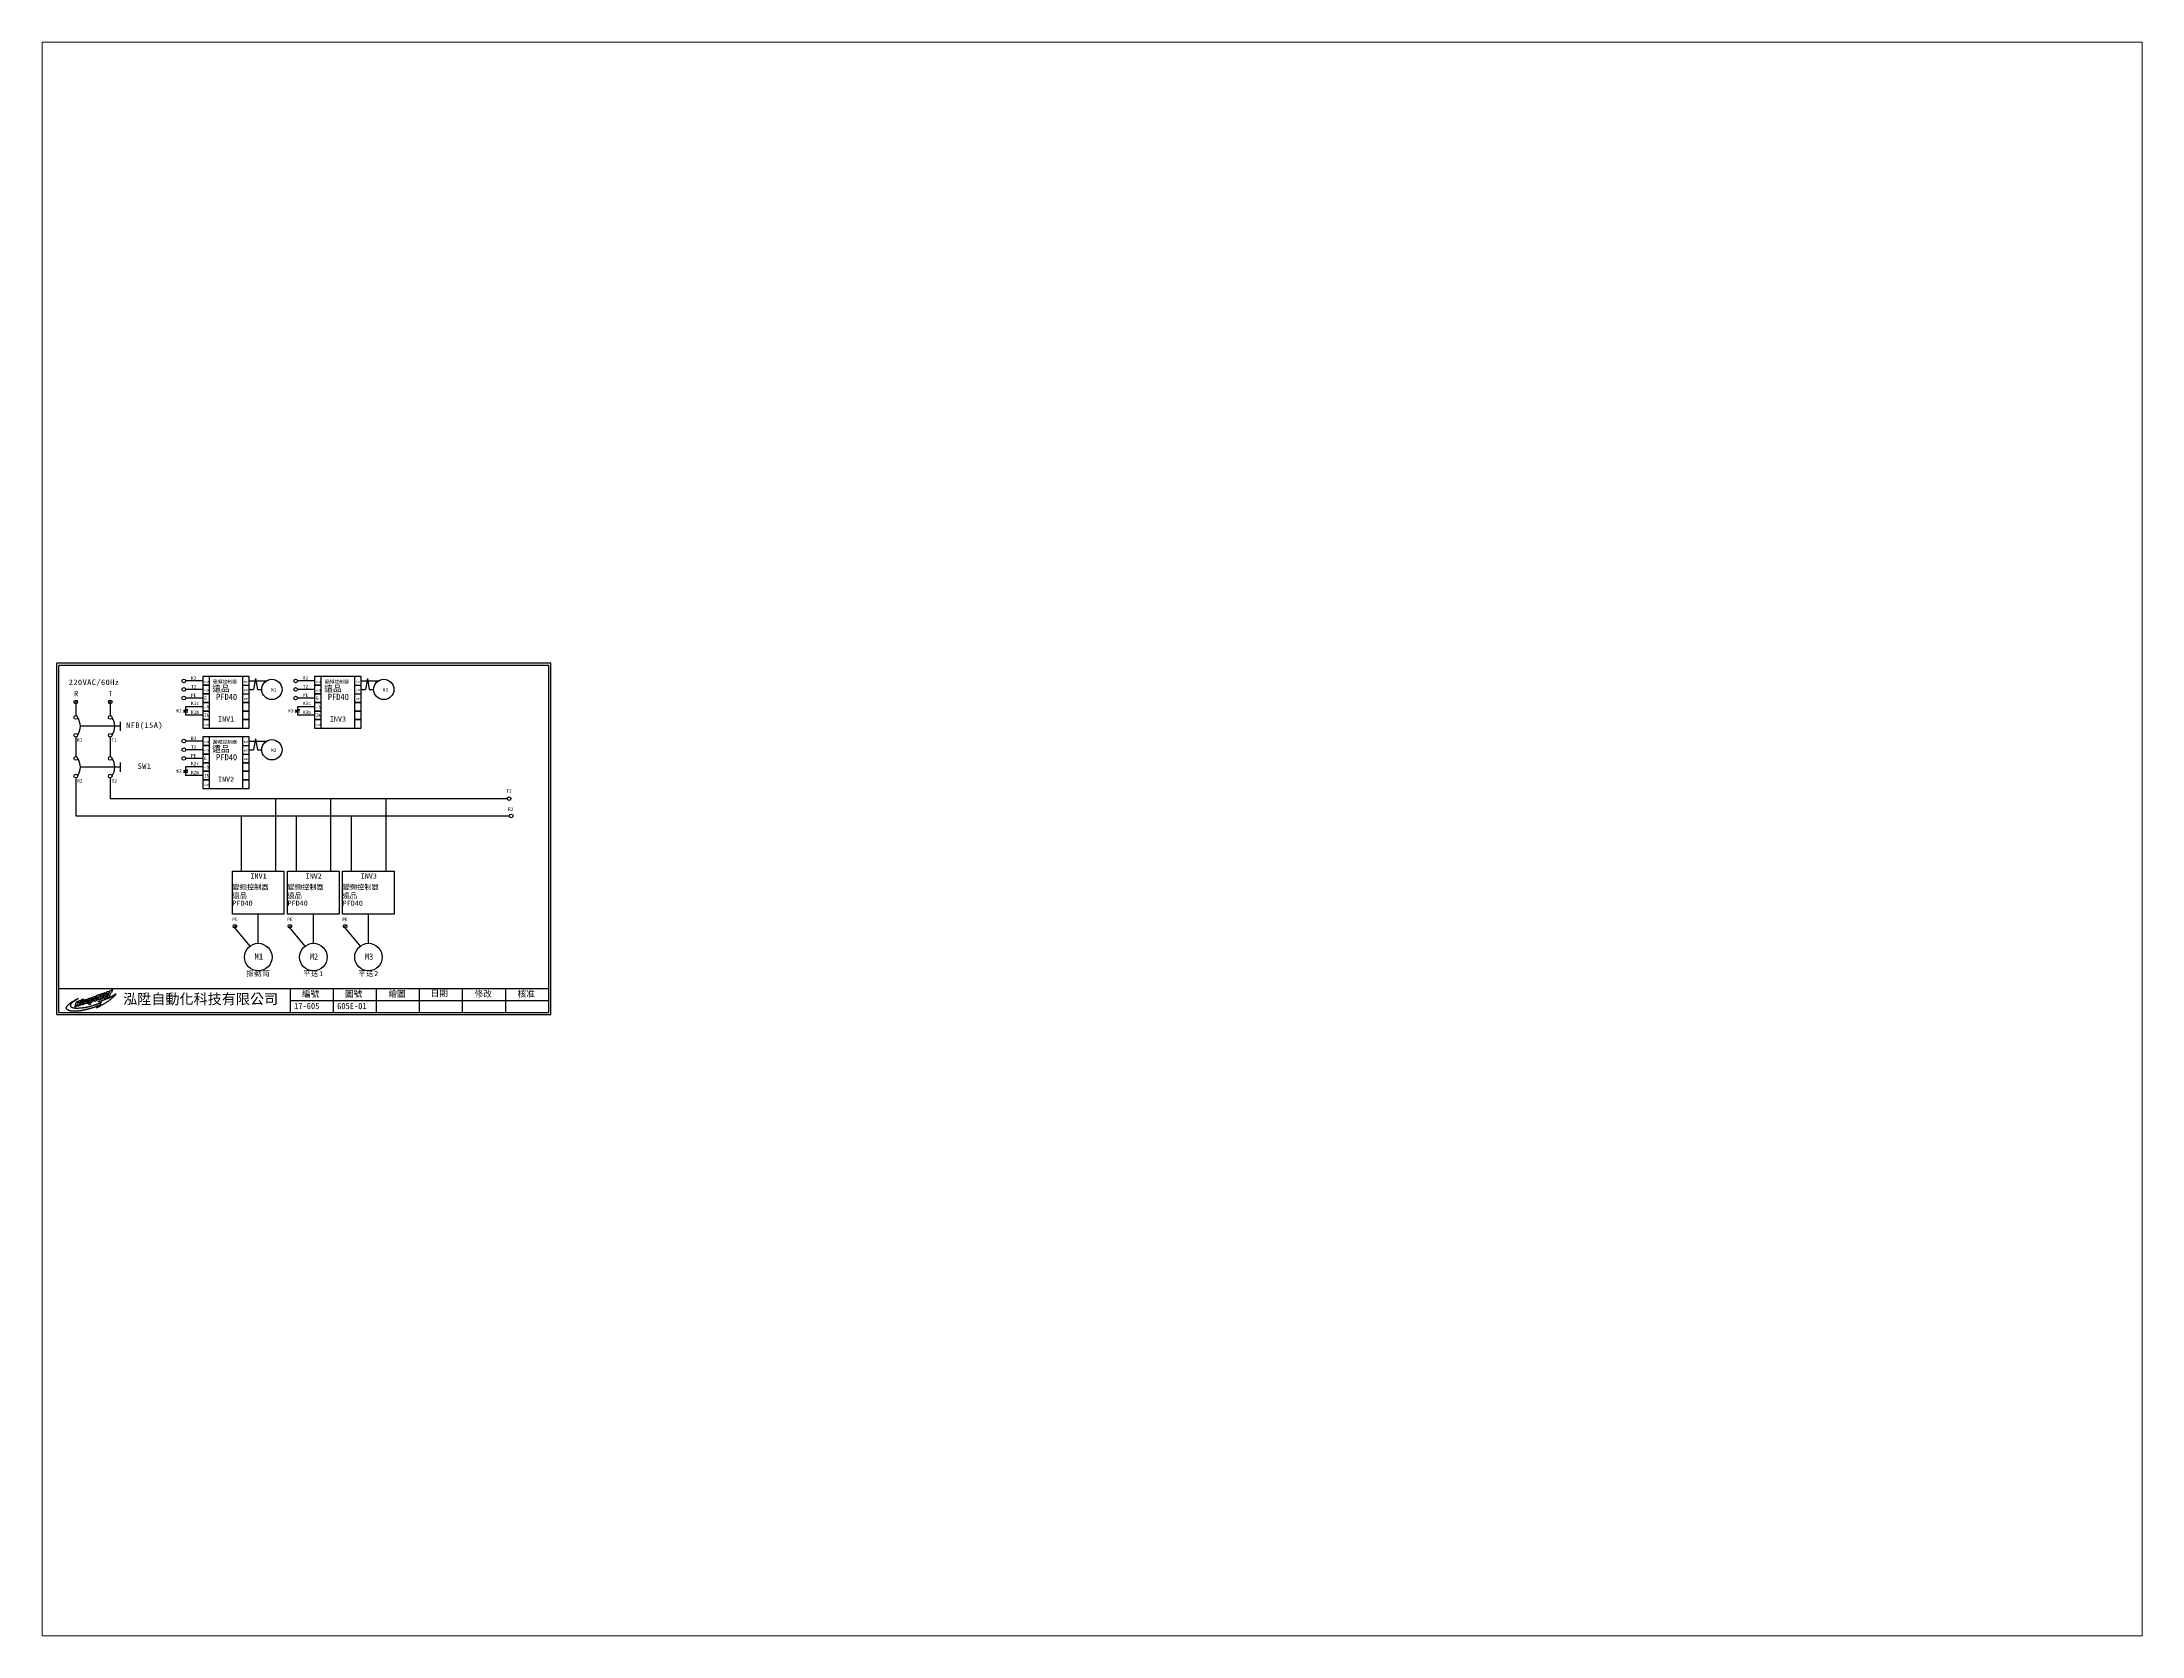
# Paper-space layout '配置1' of a CAD drawing. Extents: x 26 to 231, y 20 to 176.
# The model-space entities are those that its viewports show. They can reach past a viewport. Long polylines and large blocks are cut down to what shows.
import ezdxf

# ---------------------------------------------------------------- set-up
doc = ezdxf.new("R2010")
doc.units = 0
doc.linetypes.add('HIDDEN9', pattern=[3.5, 2, -1.5])
doc.layers.get('0').update_dxf_attribs({"linetype": 'CONTINUOUS'})
for name, color, linetype in [('圖框層', 7, 'CONTINUOUS'), ('標尺寸層', 3, 'CONTINUOUS'), ('輪廓線層', 7, 'CONTINUOUS')]:
    doc.layers.add(name, color=color, linetype=linetype)
doc.styles.add('STSL', font='kaiu.ttf')
doc.styles.add('標楷體', font='kaiu.ttf')

msp = doc.modelspace()

# ---------------------------------------------------------------- linework, layer by layer
at = {"color": 7}
for p, q in [((121.9, 199.3), (94.8, 199.3)), ((94.8, 199.3), (94.8, 194.3)), ((98.7, 194.3), (98.7, 199.3)), ((118, 199.3), (118, 194.3)), ((121.9, 194.3), (121.9, 199.3)), ((186.9, 199.3), (159.7, 199.3)), ((159.7, 199.3), (159.7, 194.3)), ((163.7, 194.3), (163.7, 199.3)), ((182.9, 199.3), (182.9, 194.3)), ((186.9, 194.3), (186.9, 199.3)), ((94.8, 194.3), (98.7, 194.3)), ((94.8, 194.3), (94.8, 189.3)), ((94.8, 189.3), (98.7, 189.3)), ((94.8, 189.3), (94.8, 184.3)), ((94.8, 184.3), (98.7, 184.3)), ((94.8, 184.3), (94.8, 179.3)), ((98.7, 189.3), (98.7, 194.3)), ((98.7, 184.3), (98.7, 189.3)), ((98.7, 179.3), (98.7, 184.3)), ((118, 194.3), (121.9, 194.3)), ((118, 194.3), (118, 189.3)), ((118, 189.3), (121.9, 189.3)), ((118, 189.3), (118, 184.3)), ((118, 184.3), (121.9, 184.3)), ((118, 184.3), (121.9, 184.3)), ((118, 184.3), (118, 179.3)), ((121.9, 189.3), (121.9, 194.3)), ((121.9, 184.3), (121.9, 189.3)), ((121.9, 179.3), (121.9, 184.3)), ((159.7, 194.3), (163.7, 194.3)), ((159.7, 194.3), (159.7, 189.3)), ((159.7, 189.3), (163.7, 189.3)), ((159.7, 189.3), (159.7, 184.3)), ((159.7, 184.3), (163.7, 184.3)), ((159.7, 184.3), (159.7, 179.3)), ((163.7, 189.3), (163.7, 194.3)), ((163.7, 184.3), (163.7, 189.3)), ((163.7, 179.3), (163.7, 184.3)), ((182.9, 194.3), (186.9, 194.3)), ((182.9, 194.3), (182.9, 189.3)), ((182.9, 189.3), (186.9, 189.3)), ((182.9, 189.3), (182.9, 184.3)), ((182.9, 184.3), (186.9, 184.3)), ((182.9, 184.3), (186.9, 184.3)), ((182.9, 184.3), (182.9, 179.3)), ((186.9, 189.3), (186.9, 194.3)), ((186.9, 184.3), (186.9, 189.3)), ((186.9, 179.3), (186.9, 184.3)), ((94.8, 179.3), (98.7, 179.3)), ((94.8, 179.3), (94.8, 174.3)), ((94.8, 174.3), (98.7, 174.3)), ((94.8, 174.3), (98.7, 174.3)), ((94.8, 174.3), (94.8, 169.3)), ((98.7, 174.3), (98.7, 179.3)), ((98.7, 169.3), (98.7, 174.3)), ((118, 179.3), (121.9, 179.3)), ((118, 179.3), (118, 174.3)), ((118, 174.3), (121.9, 174.3)), ((118, 174.3), (121.9, 174.3)), ((118, 174.3), (118, 169.3)), ((121.9, 174.3), (121.9, 179.3)), ((121.9, 169.3), (121.9, 174.3)), ((159.7, 179.3), (163.7, 179.3)), ((159.7, 179.3), (159.7, 174.3)), ((159.7, 174.3), (163.7, 174.3)), ((159.7, 174.3), (163.7, 174.3)), ((159.7, 174.3), (159.7, 169.3)), ((163.7, 174.3), (163.7, 179.3)), ((163.7, 169.3), (163.7, 174.3)), ((182.9, 179.3), (186.9, 179.3)), ((182.9, 179.3), (182.9, 174.3)), ((182.9, 174.3), (186.9, 174.3)), ((182.9, 174.3), (186.9, 174.3)), ((182.9, 174.3), (182.9, 169.3)), ((186.9, 174.3), (186.9, 179.3)), ((186.9, 169.3), (186.9, 174.3)), ((94.8, 169.3), (98.7, 169.3)), ((121.9, 164.3), (94.8, 164.3)), ((94.8, 164.3), (94.8, 159.3)), ((94.8, 159.3), (98.7, 159.3)), ((94.8, 159.3), (94.8, 154.3)), ((98.7, 159.3), (98.7, 164.3)), ((98.7, 154.3), (98.7, 159.3)), ((118, 169.3), (121.9, 169.3)), ((118, 164.3), (118, 159.3)), ((118, 159.3), (121.9, 159.3)), ((118, 159.3), (118, 154.3)), ((121.9, 159.3), (121.9, 164.3)), ((121.9, 154.3), (121.9, 159.3)), ((159.7, 169.3), (163.7, 169.3)), ((182.9, 169.3), (186.9, 169.3)), ((94.8, 154.3), (98.7, 154.3)), ((94.8, 154.3), (94.8, 149.3)), ((94.8, 149.3), (98.7, 149.3)), ((94.8, 149.3), (94.8, 144.3)), ((98.7, 149.3), (98.7, 154.3)), ((98.7, 144.3), (98.7, 149.3)), ((118, 154.3), (121.9, 154.3)), ((118, 154.3), (118, 149.3)), ((118, 149.3), (121.9, 149.3)), ((118, 149.3), (121.9, 149.3)), ((118, 149.3), (118, 144.3)), ((121.9, 149.3), (121.9, 154.3)), ((121.9, 144.3), (121.9, 149.3)), ((94.8, 144.3), (98.7, 144.3)), ((94.8, 144.3), (94.8, 139.3)), ((94.8, 139.3), (98.7, 139.3)), ((94.8, 139.3), (98.7, 139.3)), ((94.8, 139.3), (94.8, 134.3)), ((94.8, 134.3), (98.7, 134.3)), ((98.7, 139.3), (98.7, 144.3)), ((98.7, 134.3), (98.7, 139.3)), ((118, 144.3), (121.9, 144.3)), ((118, 144.3), (118, 139.3)), ((118, 139.3), (121.9, 139.3)), ((118, 139.3), (121.9, 139.3)), ((118, 139.3), (118, 134.3)), ((118, 134.3), (121.9, 134.3)), ((121.9, 139.3), (121.9, 144.3)), ((121.9, 134.3), (121.9, 139.3)), ((117.1, 118.3), (117.1, 86.3)), ((149.1, 118.3), (149.1, 86.3)), ((181.1, 118.3), (181.1, 86.3)), ((114.3, 55.1), (112.8, 53.5)), ((146.3, 55.1), (144.8, 53.5)), ((178.3, 55.1), (176.8, 53.5))]:
    msp.add_line(p, q, dxfattribs=at)
for p, q in [((21.9, 185.3), (20.3, 183.8)), ((41.9, 185.3), (40.3, 183.8))]:
    msp.add_line(p, q)
at = {"color": 7, "linetype": 'HIDDEN9'}
for p, q in [((46.8, 170.4), (23.8, 170.4)), ((46.8, 146.7), (23.8, 146.7))]:
    msp.add_line(p, q, dxfattribs=at)
at = {"color": 7}
for centre, radius in [((83.8, 196.8), 1.07), ((148.8, 196.8), 1.07), ((83.8, 191.8), 1.07), ((83.8, 186.8), 1.07), ((148.8, 191.8), 1.07), ((148.8, 186.8), 1.07), ((83.8, 161.8), 1.07), ((83.8, 156.8), 1.07), ((83.8, 151.8), 1.07), ((113.5, 54.3), 1.07), ((145.5, 54.3), 1.07), ((177.5, 54.3), 1.07), ((127.1, 36.4), 8), ((159.1, 36.4), 8), ((191.1, 36.4), 8)]:
    msp.add_circle(centre, radius, dxfattribs=at)
for centre in [(21.1, 184.6), (41.1, 184.6), (21.1, 175.6), (41.1, 175.6), (21.1, 165.2), (41.1, 165.2), (21.1, 151.8), (41.1, 151.8), (21.1, 141.5), (41.1, 141.5), (272.8, 128.4), (274, 118.4)]:
    msp.add_circle(centre, 1.07)
for centre in [(14.7, 170.4), (34.7, 170.4), (14.7, 146.7), (34.7, 146.7)]:
    msp.add_arc(centre, 9.05, 325.1286, 34.8714, dxfattribs=at)
at = {"layer": '圖框層', "color": 7}
for p, q in [((297, 207), (10, 207)), ((10, 3), (10, 207)), ((295.8, 205.7), (11.2, 205.7)), ((11.2, 4.2), (11.2, 205.7)), ((295.8, 4.2), (295.8, 205.7)), ((297, 3), (297, 207)), ((11.2, 18.2), (295.8, 18.2)), ((145.8, 4.2), (145.8, 18.2)), ((170.8, 4.2), (170.8, 18.2)), ((195.8, 4.2), (195.8, 18.2)), ((220.8, 4.2), (220.8, 18.2)), ((245.8, 4.2), (245.8, 18.2)), ((270.8, 4.2), (270.8, 18.2)), ((10, 3), (297, 3)), ((11.2, 4.2), (295.8, 4.2)), ((145.8, 11.2), (295.8, 11.2))]:
    msp.add_line(p, q, dxfattribs=at)
at = {"layer": '標尺寸層', "color": 7}
for p, q in [((83.8, 195.8), (83.8, 195.7)), ((94.8, 196.8), (84.9, 196.8)), ((98.7, 199.3), (94.8, 199.3)), ((121.9, 196.8), (131.9, 196.8)), ((125.5, 198.1), (124.4, 191.8)), ((125.5, 198.1), (126.7, 191.8)), ((148.8, 195.8), (148.8, 195.7)), ((159.7, 196.8), (149.9, 196.8)), ((163.7, 199.3), (159.7, 199.3)), ((186.9, 196.8), (196.9, 196.8)), ((190.5, 198.1), (189.4, 191.8)), ((190.5, 198.1), (191.6, 191.8)), ((21.1, 183.5), (21.1, 176.7)), ((41.1, 183.5), (41.1, 176.7)), ((83.8, 190.8), (83.8, 190.7)), ((83.8, 185.8), (83.8, 185.7)), ((94.8, 191.8), (84.9, 191.8)), ((94.8, 186.8), (84.9, 186.8)), ((98.7, 194.3), (94.8, 194.3)), ((98.7, 189.3), (94.8, 189.3)), ((98.7, 189.3), (94.8, 189.3)), ((98.7, 184.3), (94.8, 184.3)), ((121.9, 184.3), (118, 184.3)), ((121.9, 191.8), (124.4, 191.8)), ((126.7, 191.8), (129.2, 191.8)), ((148.8, 190.8), (148.8, 190.7)), ((148.8, 185.8), (148.8, 185.7)), ((159.7, 191.8), (149.9, 191.8)), ((159.7, 186.8), (149.9, 186.8)), ((163.7, 194.3), (159.7, 194.3)), ((163.7, 189.3), (159.7, 189.3)), ((163.7, 189.3), (159.7, 189.3)), ((163.7, 184.3), (159.7, 184.3)), ((186.9, 184.3), (182.9, 184.3)), ((186.9, 191.8), (189.4, 191.8)), ((191.6, 191.8), (194.1, 191.8)), ((46.8, 173.1), (46.8, 167.7)), ((86.2, 180.1), (83.7, 178.4)), ((83.7, 179.8), (86.2, 179.8)), ((83.7, 178.8), (86.2, 178.8)), ((94.8, 181.8), (84.9, 181.8)), ((84.9, 181.8), (84.9, 179.8)), ((84.9, 178.8), (84.9, 176.8)), ((94.8, 176.8), (84.9, 176.8)), ((98.7, 179.3), (94.8, 179.3)), ((98.7, 174.3), (94.8, 174.3)), ((121.9, 179.3), (118, 179.3)), ((121.9, 174.3), (118, 174.3)), ((151.2, 180.1), (148.6, 178.4)), ((148.6, 179.8), (151.1, 179.8)), ((148.6, 178.8), (151.1, 178.8)), ((159.7, 181.8), (149.9, 181.8)), ((149.9, 181.8), (149.9, 179.8)), ((149.9, 178.8), (149.9, 176.8)), ((159.7, 176.8), (149.9, 176.8)), ((163.7, 179.3), (159.7, 179.3)), ((163.7, 174.3), (159.7, 174.3)), ((186.9, 179.3), (182.9, 179.3)), ((186.9, 174.3), (182.9, 174.3)), ((21.1, 164.2), (21.1, 164.1)), ((21.1, 164.1), (21.1, 152.9)), ((41.1, 164.2), (41.1, 164.1)), ((41.1, 164.1), (41.1, 152.9)), ((83.8, 160.8), (83.8, 160.7)), ((94.8, 161.8), (84.9, 161.8)), ((94.8, 169.3), (121.9, 169.3)), ((98.7, 164.3), (94.8, 164.3)), ((98.7, 159.3), (94.8, 159.3)), ((121.9, 161.8), (131.9, 161.8)), ((125.5, 163.1), (124.4, 156.8)), ((125.5, 163.1), (126.7, 156.8)), ((159.7, 169.3), (186.9, 169.3)), ((46.8, 149.4), (46.8, 143.9)), ((83.8, 155.8), (83.8, 155.7)), ((83.8, 150.8), (83.8, 150.7)), ((94.8, 156.8), (84.9, 156.8)), ((94.8, 151.8), (84.9, 151.8)), ((94.8, 146.8), (84.9, 146.8)), ((84.9, 146.8), (84.9, 144.8)), ((98.7, 154.3), (94.8, 154.3)), ((98.7, 154.3), (94.8, 154.3)), ((98.7, 149.3), (94.8, 149.3)), ((121.9, 149.3), (118, 149.3)), ((121.9, 156.8), (124.4, 156.8)), ((126.7, 156.8), (129.2, 156.8)), ((21.1, 140.4), (21.1, 140.4)), ((21.1, 140.4), (21.1, 118.4)), ((41.1, 140.4), (41.1, 140.4)), ((41.1, 140.4), (41.1, 128.4)), ((86.2, 145.1), (83.7, 143.4)), ((83.7, 144.8), (86.2, 144.8)), ((83.7, 143.8), (86.2, 143.8)), ((84.9, 143.8), (84.9, 141.8)), ((94.8, 141.8), (84.9, 141.8)), ((98.7, 144.3), (94.8, 144.3)), ((98.7, 139.3), (94.8, 139.3)), ((94.8, 134.3), (121.9, 134.3)), ((121.9, 144.3), (118, 144.3)), ((121.9, 139.3), (118, 139.3)), ((41.1, 128.4), (271.7, 128.4)), ((41.1, 128.4), (41.1, 128.4)), ((137.1, 128.3), (137.1, 86.3)), ((169.1, 128.3), (169.1, 86.3)), ((201.1, 128.3), (201.1, 86.3)), ((21.1, 118.4), (272.9, 118.4)), ((112.1, 61.3), (112.1, 86.3)), ((112.1, 86.3), (137, 86.3)), ((137, 86.3), (142, 86.3)), ((142, 86.3), (142, 61.3)), ((144.1, 61.3), (144.1, 86.3)), ((144.1, 86.3), (169, 86.3)), ((169, 86.3), (174, 86.3)), ((174, 86.3), (174, 61.3)), ((176.1, 61.3), (176.1, 86.3)), ((176.1, 86.3), (201, 86.3)), ((201, 86.3), (206, 86.3)), ((206, 86.3), (206, 61.3)), ((142, 61.3), (112.1, 61.3)), ((127.1, 44.4), (127.1, 61.3)), ((174, 61.3), (144.1, 61.3)), ((159.1, 44.4), (159.1, 61.3)), ((206, 61.3), (176.1, 61.3)), ((191.1, 44.4), (191.1, 61.3)), ((113.5, 53.2), (122.2, 42.8)), ((145.5, 53.2), (154.2, 42.8)), ((177.5, 53.2), (186.2, 42.8))]:
    msp.add_line(p, q, dxfattribs=at)
for centre in [(135, 191.8), (200, 191.8), (135, 156.8)]:
    msp.add_circle(centre, 5.89, dxfattribs=at)
at = {"layer": '輪廓線層', "color": 1}
msp.add_lwpolyline([(34.6, 8.4), (34.3, 8.3), (34, 8.2), (33.7, 8.1), (33.4, 7.9), (33.1, 7.8), (32.8, 7.7), (32.5, 7.5), (32.2, 7.4), (32, 7.3), (31.7, 7.2), (31.5, 7.2), (31.3, 7.1), (31.1, 7), (30.9, 6.9), (30.6, 6.9), (30.4, 6.8), (30.2, 6.7), (29.9, 6.6), (29.6, 6.6), (29.3, 6.5), (29, 6.4), (28.7, 6.3), (28.4, 6.2), (28.2, 6.2), (27.9, 6.1), (27.7, 6), (27.4, 6), (27.2, 5.9), (27, 5.9), (26.8, 5.8), (26.6, 5.8), (26.4, 5.7), (26.2, 5.7), (26, 5.6), (25.9, 5.6), (25.7, 5.6), (25.5, 5.5), (25.3, 5.5), (25.1, 5.5), (24.9, 5.4), (24.8, 5.4), (24.6, 5.4), (24.4, 5.3), (24.2, 5.3), (24, 5.3), (23.9, 5.3), (23.7, 5.2), (23.5, 5.2), (23.4, 5.2), (23.2, 5.2), (23, 5.2), (22.9, 5.2), (22.7, 5.1), (22.6, 5.1), (22.4, 5.1), (22.2, 5.1), (22.1, 5.1), (21.9, 5.1), (21.7, 5.1), (21.6, 5.1), (21.4, 5), (21.2, 5), (21, 5), (20.9, 5), (20.7, 5), (20.5, 5), (20.4, 5), (20.3, 5), (20.1, 5), (20, 5), (19.8, 5), (19.7, 5), (19.6, 5), (19.5, 5), (19.4, 5), (19.2, 5.1), (19.1, 5.1), (19, 5.1), (18.9, 5.1), (18.8, 5.1), (18.7, 5.1), (18.5, 5.1), (18.4, 5.1), (18.3, 5.2), (18.1, 5.2), (18, 5.2), (17.9, 5.2), (17.7, 5.2), (17.6, 5.3), (17.5, 5.3), (17.3, 5.3), (17.2, 5.4), (17.1, 5.4), (16.9, 5.5), (16.8, 5.5), (16.7, 5.6), (16.6, 5.6), (16.5, 5.7), (16.4, 5.7), (16.3, 5.7), (16.2, 5.8), (16.2, 5.8), (16.1, 5.9), (16, 5.9), (16, 6), (15.9, 6), (15.9, 6.1), (15.9, 6.1), (15.8, 6.1), (15.8, 6.2), (15.8, 6.2), (15.8, 6.2), (15.8, 6.3), (15.7, 6.3), (15.7, 6.3), (15.7, 6.4), (15.7, 6.4), (15.7, 6.4), (15.7, 6.5), (15.7, 6.5), (15.7, 6.5), (15.7, 6.6), (15.7, 6.6), (15.7, 6.6), (15.7, 6.7), (15.7, 6.7), (15.6, 6.7), (15.6, 6.8), (15.6, 6.8), (15.6, 6.9), (15.6, 6.9), (15.6, 6.9), (15.6, 7), (15.6, 7), (15.6, 7), (15.6, 7.1), (15.6, 7.1), (15.6, 7.2), (15.6, 7.2), (15.6, 7.2), (15.7, 7.3), (15.7, 7.3), (15.7, 7.4), (15.7, 7.4), (15.8, 7.5), (15.8, 7.5), (15.8, 7.6), (15.9, 7.7), (15.9, 7.8), (16, 7.8), (16, 7.9), (16.1, 8), (16.2, 8.1), (16.2, 8.2), (16.3, 8.3), (16.4, 8.4), (16.5, 8.5), (16.6, 8.6), (16.7, 8.7), (16.8, 8.8), (16.9, 8.9), (17, 9), (17.1, 9.1), (17.3, 9.2), (17.4, 9.3), (17.5, 9.4), (17.7, 9.5), (17.8, 9.6), (17.9, 9.7), (18.1, 9.8), (18.2, 9.9), (18.3, 10), (18.5, 10.1), (18.6, 10.2), (18.7, 10.3), (18.8, 10.4), (19, 10.4), (19.1, 10.5), (19.2, 10.6), (19.3, 10.7), (19.4, 10.7), (19.5, 10.8), (19.6, 10.8), (19.8, 10.9), (19.9, 11), (20, 11), (20.1, 11.1), (20.2, 11.1), (20.3, 11.2), (20.4, 11.3), (20.6, 11.4), (20.8, 11.5), (20.9, 11.6), (21.1, 11.7), (21.3, 11.8), (21.6, 11.9), (21.8, 12), (21.9, 12.1), (22.1, 12.2), (22.3, 12.2), (22.4, 12.3), (22.5, 12.3), (22.6, 12.4), (22.6, 12.4), (22.7, 12.4), (22.7, 12.4), (22.7, 12.4), (22.6, 12.3), (22.6, 12.3), (22.6, 12.3), (22.5, 12.2), (22.4, 12.2), (22.4, 12.2), (22.3, 12.1), (22.2, 12.1), (22.1, 12), (22, 11.9), (21.9, 11.9), (21.7, 11.8), (21.6, 11.8), (21.5, 11.7), (21.4, 11.6), (21.3, 11.5), (21.1, 11.5), (21, 11.4), (20.9, 11.3), (20.7, 11.2), (20.6, 11.2), (20.5, 11.1), (20.3, 11), (20.2, 10.9), (20.1, 10.8), (20, 10.7), (19.9, 10.7), (19.7, 10.6), (19.6, 10.5), (19.5, 10.4), (19.4, 10.3), (19.3, 10.3), (19.2, 10.2), (19.1, 10.1), (19, 10), (18.9, 9.9), (18.8, 9.8), (18.7, 9.7), (18.6, 9.6), (18.6, 9.6), (18.5, 9.5), (18.4, 9.4), (18.4, 9.3), (18.3, 9.3), (18.2, 9.2), (18.2, 9.1), (18.2, 9.1), (18.1, 9), (18.1, 8.9), (18.1, 8.9), (18, 8.8), (18, 8.8), (18, 8.7), (18, 8.6), (18, 8.6), (18, 8.5), (18, 8.5), (17.9, 8.4), (17.9, 8.4), (17.9, 8.3), (17.9, 8.3), (17.9, 8.2), (18, 8.2), (18, 8.2), (18, 8.1), (18, 8.1), (18, 8), (18, 8), (18, 8), (18, 7.9), (18.1, 7.9), (18.1, 7.9), (18.1, 7.8), (18.1, 7.8), (18.2, 7.8), (18.2, 7.7), (18.2, 7.7), (18.2, 7.7), (18.3, 7.6), (18.3, 7.6), (18.4, 7.6), (18.4, 7.5), (18.4, 7.5), (18.5, 7.5), (18.5, 7.5), (18.6, 7.4), (18.7, 7.4), (18.7, 7.4), (18.8, 7.3), (18.8, 7.3), (18.9, 7.3), (19, 7.2), (19, 7.2), (19.1, 7.2), (19.2, 7.2), (19.3, 7.1), (19.3, 7.1), (19.4, 7.1), (19.5, 7.1), (19.6, 7), (19.6, 7), (19.7, 7), (19.8, 7), (19.9, 7), (20, 7), (20.1, 6.9), (20.2, 6.9), (20.3, 6.9), (20.4, 6.9), (20.5, 6.9), (20.6, 6.9), (20.8, 6.9), (20.9, 6.8), (21, 6.8), (21.2, 6.8), (21.3, 6.8), (21.5, 6.8), (21.6, 6.8), (21.8, 6.8), (21.9, 6.8), (22.1, 6.8), (22.3, 6.8), (22.5, 6.8), (22.7, 6.8), (22.8, 6.8), (23, 6.9), (23.2, 6.9), (23.4, 6.9), (23.6, 6.9), (23.8, 6.9), (24, 6.9), (24.1, 6.9), (24.3, 7), (24.5, 7), (24.7, 7), (24.8, 7), (25, 7), (25.1, 7.1), (25.3, 7.1), (25.5, 7.1), (25.7, 7.1), (25.9, 7.2), (26, 7.2), (26.3, 7.2), (26.5, 7.2), (26.7, 7.3), (27, 7.3), (27.2, 7.4), (27.5, 7.4), (27.8, 7.5), (28.1, 7.5), (28.3, 7.6), (28.6, 7.7), (28.9, 7.7), (29.2, 7.8), (29.5, 7.9), (29.7, 8), (30, 8), (30.3, 8.1), (30.5, 8.2), (30.7, 8.2), (31, 8.3), (31.2, 8.4), (31.4, 8.4), (31.6, 8.5), (31.8, 8.5), (31.9, 8.6), (32.1, 8.6), (32.2, 8.7), (32.4, 8.7), (32.5, 8.8), (32.6, 8.8), (32.7, 8.8), (32.8, 8.9), (32.9, 8.9), (33, 9), (33.1, 9), (33.3, 9.1), (33.4, 9.1), (33.6, 9.2), (33.8, 9.2), (33.9, 9.3), (34.1, 9.4), (34.3, 9.4), (34.4, 9.5), (34.6, 9.6), (34.7, 9.6), (34.8, 9.6), (35, 9.7), (35.1, 9.7), (35.2, 9.8), (35.3, 9.8), (35.4, 9.9), (35.5, 9.9), (35.6, 9.9), (35.7, 10), (35.8, 10), (35.9, 10.1), (36, 10.1), (36, 10.1), (36, 10.2), (36.1, 10.2), (36.1, 10.2), (36, 10.2), (36, 10.2), (35.9, 10.2), (35.9, 10.3), (35.8, 10.3), (35.7, 10.3), (35.6, 10.3), (35.6, 10.3), (35.5, 10.3), (35.4, 10.3), (35.3, 10.3), (35.2, 10.3), (35.1, 10.3), (35, 10.4), (35, 10.4), (34.9, 10.4), (34.8, 10.4), (34.7, 10.4), (34.6, 10.4), (34.5, 10.4), (34.4, 10.4), (34.3, 10.4), (34.3, 10.4), (34.2, 10.5), (34.2, 10.5), (34.1, 10.5), (34.1, 10.5), (34.1, 10.5), (34, 10.5), (34, 10.5), (34.1, 10.5), (34.1, 10.6), (34.1, 10.6), (34.2, 10.6), (34.2, 10.6), (34.3, 10.6), (34.4, 10.7), (34.5, 10.7), (34.6, 10.7), (34.8, 10.8), (34.9, 10.8), (35.1, 10.8), (35.2, 10.9), (35.4, 10.9), (35.5, 11), (35.7, 11), (35.9, 11.1), (36.1, 11.1), (36.3, 11.2), (36.4, 11.2), (36.6, 11.3), (36.8, 11.4), (37, 11.4), (37.2, 11.5), (37.4, 11.5), (37.6, 11.6), (37.7, 11.7), (37.9, 11.7), (38.1, 11.8), (38.3, 11.9), (38.6, 12), (38.8, 12), (39, 12.1), (39.3, 12.3), (39.5, 12.4), (39.8, 12.5), (40.1, 12.6), (40.3, 12.7), (40.6, 12.8), (40.8, 12.9), (41, 13.1), (41.2, 13.2), (41.4, 13.3), (41.6, 13.4), (41.8, 13.5), (42, 13.6), (42.2, 13.7), (42.3, 13.8), (42.5, 13.9), (42.7, 14), (42.8, 14.1), (43, 14.2), (43.1, 14.3), (43.3, 14.4), (43.4, 14.5), (43.6, 14.6), (43.7, 14.7), (43.9, 14.8), (44, 14.9), (44.1, 15), (44.2, 15), (44.2, 15.1), (44.3, 15.1), (44.4, 15.1), (44.4, 15.1), (44.4, 15.1), (44.4, 15.1), (44.3, 15), (44.3, 14.9), (44.3, 14.9), (44.2, 14.8), (44.2, 14.7), (44.1, 14.6), (44.1, 14.6), (44, 14.5), (44, 14.4), (43.9, 14.4), (43.9, 14.3), (43.8, 14.2), (43.8, 14.2), (43.7, 14.1), (43.6, 14), (43.6, 13.9), (43.5, 13.9), (43.4, 13.8), (43.3, 13.7), (43.2, 13.6), (43.1, 13.5), (43, 13.4), (42.9, 13.3), (42.8, 13.2), (42.7, 13), (42.5, 12.9), (42.4, 12.8), (42.2, 12.7), (42.1, 12.5), (41.9, 12.4), (41.8, 12.2), (41.6, 12.1), (41.4, 12), (41.2, 11.8), (41.1, 11.7), (40.9, 11.5), (40.6, 11.3), (40.4, 11.2), (40.2, 11), (39.9, 10.9), (39.7, 10.7), (39.4, 10.5), (39.2, 10.3), (38.9, 10.2), (38.7, 10), (38.4, 9.8), (38.1, 9.7), (37.9, 9.5), (37.6, 9.3), (37.4, 9.2), (37.1, 9), (36.8, 8.9), (36.6, 8.7), (36.3, 8.6), (36, 8.4), (35.8, 8.3), (35.5, 8.1), (35.3, 8), (35, 7.8), (34.8, 7.7), (34.6, 7.6), (34.4, 7.5), (34.3, 7.4), (34.1, 7.3), (34, 7.3), (33.8, 7.2), (33.7, 7.1), (33.6, 7.1), (33.5, 7), (33.4, 7), (33.4, 7), (33.3, 6.9), (33.2, 6.9), (33.2, 6.9), (33.2, 6.9), (33.1, 6.9), (33.2, 6.9), (33.2, 6.9), (33.2, 7), (33.3, 7), (33.4, 7.1), (33.4, 7.2), (33.6, 7.2), (33.7, 7.3), (33.8, 7.4), (33.9, 7.5), (34.1, 7.7), (34.3, 7.8), (34.4, 7.9), (34.6, 8), (34.7, 8.1), (34.9, 8.3), (35.1, 8.4), (35.2, 8.5), (35.3, 8.6), (35.4, 8.7), (35.5, 8.7), (35.6, 8.8), (35.7, 8.9), (35.7, 8.9), (35.7, 8.9), (35.7, 8.9), (35.6, 8.9), (35.5, 8.8), (35.4, 8.8), (35.2, 8.7), (35, 8.6), (34.8, 8.5)], close=True, dxfattribs=at)
at = {"layer": '輪廓線層', "color": 116}
for points in [[(27.8, 10.4), (27.8, 10.3), (27.8, 10.3), (27.8, 10.3), (27.8, 10.3), (27.8, 10.3), (27.8, 10.3), (27.8, 10.3), (27.8, 10.2), (27.8, 10.2), (27.8, 10.2), (27.8, 10.2), (27.8, 10.2), (27.9, 10.2), (27.9, 10.2), (27.9, 10.2), (27.9, 10.2), (27.9, 10.2), (27.9, 10.2), (28, 10.2), (28, 10.2), (28, 10.2), (28, 10.2), (28, 10.2), (28.1, 10.2), (28.1, 10.3), (28.1, 10.3), (28.1, 10.3), (28.2, 10.3), (28.2, 10.3), (28.2, 10.3), (28.2, 10.3), (28.2, 10.3), (28.2, 10.4), (28.3, 10.4), (28.3, 10.4), (28.3, 10.4), (28.3, 10.4), (28.3, 10.4), (28.3, 10.5), (28.3, 10.5), (28.3, 10.5), (28.4, 10.5), (28.4, 10.5), (28.4, 10.5), (28.4, 10.5), (28.4, 10.5), (28.5, 10.5), (28.5, 10.5), (28.5, 10.6), (28.6, 10.6), (28.7, 10.6), (28.7, 10.6), (28.8, 10.6), (28.8, 10.6), (28.9, 10.6), (28.9, 10.6), (29, 10.6), (29, 10.6), (29, 10.6), (29, 10.6), (29, 10.6), (29, 10.6), (29, 10.5), (29, 10.5), (29, 10.5), (28.9, 10.5), (28.9, 10.4), (28.9, 10.4), (28.9, 10.4), (28.9, 10.4), (28.9, 10.3), (28.8, 10.3), (28.8, 10.3), (28.8, 10.3), (28.8, 10.2), (28.8, 10.2), (28.7, 10.2), (28.7, 10.2), (28.7, 10.1), (28.7, 10.1), (28.7, 10.1), (28.6, 10), (28.6, 10), (28.6, 10), (28.6, 10), (28.5, 9.9), (28.5, 9.9), (28.5, 9.9), (28.4, 9.8), (28.4, 9.8), (28.4, 9.8), (28.3, 9.8), (28.3, 9.7), (28.3, 9.7), (28.2, 9.7), (28.2, 9.7), (28.1, 9.6), (28.1, 9.6), (28.1, 9.6), (28, 9.6), (28, 9.5), (27.9, 9.5), (27.9, 9.5), (27.9, 9.5), (27.8, 9.4), (27.8, 9.4), (27.8, 9.4), (27.7, 9.4), (27.7, 9.4), (27.7, 9.4), (27.6, 9.4), (27.6, 9.4), (27.6, 9.4), (27.5, 9.4), (27.5, 9.4), (27.5, 9.4), (27.4, 9.4), (27.4, 9.4), (27.4, 9.4), (27.3, 9.4), (27.3, 9.4), (27.3, 9.4), (27.2, 9.4), (27.2, 9.4), (27.2, 9.4), (27.2, 9.4), (27.1, 9.4), (27.1, 9.5), (27.1, 9.5), (27.1, 9.5), (27.1, 9.5), (27, 9.5), (27, 9.6), (27, 9.6), (27, 9.6), (27, 9.6), (27, 9.7), (27, 9.7), (27, 9.7), (27, 9.7), (27, 9.8), (27, 9.8), (27, 9.8), (27, 9.9), (27, 9.9), (27, 10), (27, 10), (27, 10), (27, 10.1), (27, 10.1), (27, 10.2), (27, 10.2), (27, 10.3), (27, 10.3), (27, 10.3), (27, 10.4), (27, 10.4), (27.1, 10.5), (27.1, 10.5), (27.1, 10.6), (27.1, 10.6), (27.1, 10.6), (27.1, 10.7), (27.1, 10.7), (27.2, 10.8), (27.2, 10.8), (27.2, 10.9), (27.2, 10.9), (27.2, 10.9), (27.3, 11), (27.3, 11), (27.3, 11.1), (27.3, 11.1), (27.4, 11.2), (27.4, 11.2), (27.4, 11.3), (27.4, 11.3), (27.5, 11.4), (27.5, 11.4), (27.5, 11.5), (27.6, 11.5), (27.6, 11.6), (27.6, 11.6), (27.7, 11.7), (27.7, 11.7), (27.8, 11.8), (27.8, 11.8), (27.9, 11.9), (28, 12), (28, 12), (28.1, 12.1), (28.1, 12.2), (28.2, 12.2), (28.3, 12.3), (28.3, 12.3), (28.4, 12.3), (28.4, 12.4), (28.5, 12.4), (28.5, 12.4), (28.6, 12.4), (28.6, 12.5), (28.6, 12.5), (28.7, 12.5), (28.7, 12.5), (28.8, 12.5), (28.8, 12.5), (28.8, 12.6), (28.9, 12.6), (28.9, 12.6), (28.9, 12.6), (29, 12.6), (29, 12.6), (29, 12.6), (29.1, 12.6), (29.1, 12.6), (29.1, 12.6), (29.1, 12.6), (29.2, 12.6), (29.2, 12.6), (29.2, 12.6), (29.2, 12.5), (29.3, 12.5), (29.3, 12.5), (29.3, 12.5), (29.3, 12.5), (29.3, 12.5), (29.3, 12.5), (29.4, 12.5), (29.4, 12.5), (29.4, 12.5), (29.4, 12.4), (29.4, 12.4), (29.4, 12.4), (29.4, 12.4), (29.4, 12.3), (29.4, 12.3), (29.5, 12.3), (29.5, 12.3), (29.5, 12.2), (29.5, 12.2), (29.5, 12.2), (29.5, 12.1), (29.5, 12.1), (29.5, 12.1), (29.5, 12.1), (29.5, 12), (29.5, 12), (29.5, 11.9), (29.5, 11.9), (29.4, 11.9), (29.4, 11.8), (29.4, 11.8), (29.4, 11.7), (29.4, 11.7), (29.4, 11.7), (29.4, 11.6), (29.4, 11.6), (29.4, 11.5), (29.4, 11.5), (29.4, 11.5), (29.4, 11.4), (29.4, 11.4), (29.4, 11.3), (29.3, 11.3), (29.3, 11.3), (29.3, 11.2), (29.3, 11.2), (29.3, 11.2), (29.3, 11.1), (29.3, 11.1), (29.2, 11.1), (29.2, 11.1), (29.2, 11), (29.1, 11), (29.1, 11), (29, 11), (28.9, 10.9), (28.9, 10.9), (28.8, 10.9), (28.8, 10.9), (28.7, 10.9), (28.6, 10.8), (28.6, 10.8), (28.5, 10.8), (28.5, 10.8), (28.4, 10.8), (28.4, 10.7), (28.3, 10.7), (28.3, 10.7), (28.2, 10.7), (28.2, 10.7), (28.1, 10.7), (28.1, 10.7), (28, 10.6), (28, 10.6), (28, 10.6), (27.9, 10.6), (27.9, 10.6), (27.9, 10.6), (27.9, 10.6), (27.8, 10.6), (27.8, 10.6), (27.8, 10.5), (27.8, 10.5), (27.8, 10.5), (27.8, 10.5), (27.8, 10.5), (27.8, 10.4), (27.8, 10.4), (27.8, 10.4), (27.8, 10.4)], [(31.3, 11.1), (31.1, 10.8), (30.7, 10.4), (30.5, 10.2), (30.4, 10.2), (30.2, 10.1), (30.1, 10.2), (30, 10.2), (30, 10.3), (29.9, 10.4), (29.9, 10.2), (29.9, 10), (29.8, 9.8), (29.6, 9.4), (29.6, 9.1), (29.5, 9), (29.5, 8.9), (29.1, 8.8), (28.7, 8.7), (28.8, 9), (28.9, 9.4), (28.9, 9.6), (29.1, 10), (29.3, 10.5), (29.4, 10.9), (29.7, 11.6), (29.9, 12.3), (30.1, 12.9), (30.9, 13.2), (30.9, 13), (31, 13.2), (31.3, 13.4), (31.5, 13.6), (31.8, 13.6), (31.9, 13.5), (32, 13.4), (32, 13.2), (32, 12.9), (31.9, 12.7), (31.8, 12.4), (31.7, 12.1), (31.6, 11.9), (31.5, 11.5)], [(30.9, 12.5), (30.9, 12.5), (30.9, 12.5), (31, 12.4), (31, 12.4), (31, 12.4), (31, 12.4), (31, 12.4), (31, 12.4), (31, 12.4), (31, 12.4), (31, 12.4), (31, 12.4), (31, 12.3), (31, 12.3), (31, 12.3), (31, 12.3), (31, 12.3), (31, 12.2), (31, 12.2), (31, 12.2), (31, 12.2), (31, 12.2), (31, 12.1), (31, 12.1), (31, 12.1), (31, 12), (31, 12), (31, 12), (31, 12), (31, 11.9), (31, 11.9), (30.9, 11.9), (30.9, 11.8), (30.9, 11.8), (30.9, 11.8), (30.9, 11.7), (30.9, 11.7), (30.9, 11.7), (30.8, 11.6), (30.8, 11.6), (30.8, 11.6), (30.8, 11.5), (30.8, 11.5), (30.8, 11.5), (30.8, 11.5), (30.7, 11.4), (30.7, 11.4), (30.7, 11.4), (30.7, 11.4), (30.7, 11.3), (30.7, 11.3), (30.7, 11.3), (30.6, 11.3), (30.6, 11.3), (30.6, 11.2), (30.6, 11.2), (30.6, 11.2), (30.6, 11.2), (30.6, 11.2), (30.5, 11.2), (30.5, 11.2), (30.5, 11.1), (30.5, 11.1), (30.5, 11.1), (30.5, 11.1), (30.5, 11.1), (30.4, 11.1), (30.4, 11.1), (30.4, 11.1), (30.4, 11.1), (30.4, 11.1), (30.4, 11.1), (30.4, 11.1), (30.4, 11.1), (30.3, 11.1), (30.3, 11.1), (30.3, 11.1), (30.3, 11.1), (30.3, 11.2), (30.3, 11.2), (30.3, 11.2), (30.3, 11.2), (30.3, 11.2), (30.3, 11.2), (30.3, 11.3), (30.3, 11.3), (30.3, 11.3), (30.3, 11.3), (30.3, 11.4), (30.3, 11.4), (30.3, 11.4), (30.3, 11.4), (30.3, 11.5), (30.3, 11.5), (30.3, 11.5), (30.3, 11.5), (30.4, 11.6), (30.4, 11.6), (30.4, 11.6), (30.4, 11.7), (30.4, 11.7), (30.4, 11.7), (30.4, 11.7), (30.4, 11.8), (30.4, 11.8), (30.4, 11.8), (30.5, 11.9), (30.5, 11.9), (30.5, 11.9), (30.5, 11.9), (30.5, 12), (30.5, 12), (30.5, 12), (30.6, 12.1), (30.6, 12.1), (30.6, 12.1), (30.6, 12.2), (30.6, 12.2), (30.6, 12.2), (30.7, 12.2), (30.7, 12.3), (30.7, 12.3), (30.7, 12.3), (30.7, 12.3), (30.7, 12.3), (30.8, 12.4), (30.8, 12.4), (30.8, 12.4), (30.8, 12.4), (30.8, 12.4), (30.8, 12.4), (30.9, 12.4), (30.9, 12.4), (30.9, 12.4), (30.9, 12.5)], [(32.3, 10.7), (32.2, 10.7), (32.2, 10.7), (32.2, 10.7), (32.1, 10.7), (32.1, 10.8), (32.1, 10.8), (32.1, 10.8), (32, 10.8), (32, 10.8), (32, 10.8), (32, 10.8), (31.9, 10.9), (31.9, 10.9), (31.9, 10.9), (31.9, 10.9), (31.9, 10.9), (31.9, 11), (31.8, 11), (31.8, 11), (31.8, 11), (31.8, 11.1), (31.8, 11.1), (31.8, 11.1), (31.8, 11.2), (31.8, 11.2), (31.8, 11.2), (31.8, 11.2), (31.8, 11.3), (31.8, 11.3), (31.8, 11.3), (31.8, 11.4), (31.8, 11.4), (31.8, 11.5), (31.8, 11.5), (31.8, 11.5), (31.8, 11.6), (31.8, 11.6), (31.8, 11.7), (31.8, 11.7), (31.8, 11.7), (31.9, 11.8), (31.9, 11.8), (31.9, 11.9), (31.9, 11.9), (31.9, 11.9), (31.9, 12), (31.9, 12), (31.9, 12.1), (31.9, 12.1), (32, 12.1), (32, 12.2), (32, 12.2), (32, 12.2), (32, 12.3), (32, 12.3), (32.1, 12.4), (32.1, 12.4), (32.1, 12.5), (32.1, 12.5), (32.1, 12.6), (32.2, 12.6), (32.2, 12.7), (32.2, 12.8), (32.3, 12.8), (32.3, 12.9), (32.3, 13), (32.4, 13.1), (32.4, 13.1), (32.5, 13.2), (32.5, 13.3), (32.6, 13.4), (32.6, 13.4), (32.7, 13.5), (32.7, 13.6), (32.7, 13.6), (32.8, 13.7), (32.8, 13.7), (32.9, 13.8), (32.9, 13.8), (33, 13.9), (33, 13.9), (33.1, 14), (33.1, 14), (33.1, 14), (33.2, 14), (33.2, 14.1), (33.3, 14.1), (33.3, 14.1), (33.3, 14.2), (33.4, 14.2), (33.4, 14.2), (33.5, 14.2), (33.5, 14.2), (33.5, 14.3), (33.6, 14.3), (33.6, 14.3), (33.6, 14.3), (33.7, 14.3), (33.7, 14.3), (33.7, 14.3), (33.7, 14.4), (33.8, 14.4), (33.8, 14.4), (33.8, 14.4), (33.8, 14.4), (33.9, 14.4), (33.9, 14.4), (33.9, 14.4), (33.9, 14.4), (34, 14.4), (34, 14.4), (34, 14.4), (34.1, 14.4), (34.1, 14.4), (34.1, 14.4), (34.1, 14.4), (34.2, 14.4), (34.2, 14.4), (34.2, 14.4), (34.2, 14.4), (34.2, 14.3), (34.3, 14.3), (34.3, 14.3), (34.3, 14.3), (34.3, 14.2), (34.3, 14.2), (34.4, 14.2), (34.4, 14.1), (34.4, 14.1), (34.4, 14.1), (34.4, 14), (34.4, 14), (34.4, 13.9), (34.4, 13.9), (34.4, 13.8), (34.4, 13.7), (34.4, 13.7), (34.4, 13.6), (34.4, 13.6), (34.4, 13.5), (34.4, 13.4), (34.4, 13.4), (34.3, 13.3), (34.3, 13.3), (34.3, 13.2), (34.3, 13.1), (34.3, 13.1), (34.2, 13), (34.2, 13), (34.2, 12.9), (34.2, 12.9), (34.1, 12.8), (34.1, 12.8), (34.1, 12.7), (34.1, 12.7), (34, 12.6), (34, 12.6), (34, 12.5), (34, 12.4), (33.9, 12.4), (33.9, 12.3), (33.9, 12.2), (33.9, 12.2), (33.8, 12.1), (33.8, 12), (33.7, 12), (33.7, 11.9), (33.7, 11.8), (33.6, 11.7), (33.6, 11.7), (33.5, 11.6), (33.5, 11.5), (33.4, 11.5), (33.4, 11.4), (33.3, 11.3), (33.2, 11.3), (33.2, 11.2), (33.1, 11.2), (33.1, 11.1), (33, 11.1), (33, 11.1), (32.9, 11), (32.9, 11), (32.8, 11), (32.8, 10.9), (32.8, 10.9), (32.7, 10.9), (32.7, 10.9), (32.6, 10.8), (32.6, 10.8), (32.6, 10.8), (32.5, 10.8), (32.5, 10.8), (32.5, 10.8), (32.4, 10.8), (32.4, 10.7), (32.4, 10.7), (32.3, 10.7), (32.3, 10.7)], [(33, 12.8), (33, 12.8), (33, 12.9), (33, 12.9), (33, 12.9), (33.1, 13), (33.1, 13), (33.1, 13.1), (33.1, 13.1), (33.1, 13.1), (33.2, 13.2), (33.2, 13.2), (33.2, 13.2), (33.2, 13.2), (33.3, 13.3), (33.3, 13.3), (33.3, 13.3), (33.3, 13.3), (33.4, 13.3), (33.4, 13.3), (33.4, 13.3), (33.4, 13.3), (33.4, 13.3), (33.5, 13.3), (33.5, 13.3), (33.5, 13.3), (33.5, 13.3), (33.5, 13.3), (33.5, 13.3), (33.5, 13.3), (33.5, 13.2), (33.5, 13.2), (33.5, 13.2), (33.5, 13.2), (33.5, 13.2), (33.5, 13.1), (33.5, 13.1), (33.5, 13.1), (33.5, 13.1), (33.5, 13), (33.5, 13), (33.5, 13), (33.5, 12.9), (33.5, 12.9), (33.5, 12.9), (33.5, 12.8), (33.4, 12.8), (33.4, 12.8), (33.4, 12.7), (33.4, 12.7), (33.4, 12.7), (33.4, 12.6), (33.4, 12.6), (33.4, 12.6), (33.4, 12.5), (33.4, 12.5), (33.3, 12.5), (33.3, 12.5), (33.3, 12.4), (33.3, 12.4), (33.3, 12.4), (33.3, 12.3), (33.3, 12.3), (33.2, 12.3), (33.2, 12.2), (33.2, 12.2), (33.2, 12.2), (33.2, 12.2), (33.2, 12.1), (33.2, 12.1), (33.1, 12.1), (33.1, 12.1), (33.1, 12), (33.1, 12), (33.1, 12), (33.1, 12), (33.1, 12), (33, 11.9), (33, 11.9), (33, 11.9), (33, 11.9), (33, 11.9), (33, 11.9), (33, 11.8), (32.9, 11.8), (32.9, 11.8), (32.9, 11.8), (32.9, 11.8), (32.9, 11.8), (32.9, 11.8), (32.8, 11.8), (32.8, 11.8), (32.8, 11.8), (32.8, 11.8), (32.8, 11.8), (32.8, 11.8), (32.7, 11.8), (32.7, 11.8), (32.7, 11.8), (32.7, 11.8), (32.7, 11.8), (32.7, 11.8), (32.7, 11.8), (32.7, 11.8), (32.7, 11.9), (32.7, 11.9), (32.7, 11.9), (32.7, 11.9), (32.7, 11.9), (32.7, 12), (32.7, 12), (32.7, 12), (32.7, 12), (32.7, 12.1), (32.7, 12.1), (32.7, 12.1), (32.7, 12.2), (32.7, 12.2), (32.7, 12.2), (32.8, 12.3), (32.8, 12.3), (32.8, 12.3), (32.8, 12.4), (32.8, 12.4), (32.8, 12.4), (32.8, 12.4), (32.8, 12.5), (32.8, 12.5), (32.8, 12.5), (32.8, 12.6), (32.8, 12.6), (32.9, 12.6), (32.9, 12.7), (32.9, 12.7), (32.9, 12.7), (32.9, 12.8)], [(35.1, 11.6), (34.3, 11.4), (34.9, 14.7), (35.7, 15), (35.3, 13.1), (36.3, 15.2), (37, 15.4), (36.5, 13.4), (37.4, 15.6), (38.2, 15.9), (36.4, 12), (35.6, 11.8), (36, 13.7)], [(39.9, 14.7), (39.9, 14.7), (39.9, 14.6), (39.9, 14.6), (39.9, 14.6), (39.9, 14.5), (39.9, 14.5), (39.9, 14.5), (39.8, 14.4), (39.8, 14.4), (39.8, 14.4), (39.8, 14.4), (39.8, 14.4), (39.8, 14.3), (39.8, 14.3), (39.7, 14.3), (39.7, 14.3), (39.7, 14.3), (39.7, 14.3), (39.6, 14.3), (39.6, 14.3), (39.6, 14.3), (39.5, 14.3), (39.5, 14.2), (39.4, 14.2), (39.4, 14.2), (39.3, 14.2), (39.2, 14.2), (39.2, 14.2), (39.1, 14.1), (39, 14.1), (39, 14.1), (38.9, 14.1), (38.8, 14.1), (38.8, 14.1), (38.7, 14), (38.7, 14), (38.7, 14), (38.6, 14), (38.6, 14), (38.6, 14), (38.5, 14), (38.5, 14), (38.5, 14), (38.5, 13.9), (38.5, 13.9), (38.4, 13.9), (38.4, 13.9), (38.4, 13.9), (38.4, 13.9), (38.4, 13.8), (38.4, 13.8), (38.4, 13.8), (38.4, 13.8), (38.4, 13.8), (38.4, 13.7), (38.4, 13.7), (38.4, 13.7), (38.4, 13.7), (38.4, 13.6), (38.4, 13.6), (38.4, 13.6), (38.4, 13.6), (38.4, 13.6), (38.4, 13.5), (38.4, 13.5), (38.4, 13.5), (38.4, 13.5), (38.4, 13.5), (38.4, 13.5), (38.4, 13.5), (38.4, 13.5), (38.4, 13.5), (38.4, 13.5), (38.5, 13.4), (38.5, 13.4), (38.5, 13.4), (38.5, 13.4), (38.5, 13.5), (38.6, 13.5), (38.6, 13.5), (38.6, 13.5), (38.6, 13.5), (38.6, 13.5), (38.7, 13.5), (38.7, 13.5), (38.7, 13.5), (38.7, 13.5), (38.7, 13.6), (38.7, 13.6), (38.8, 13.6), (38.8, 13.6), (38.8, 13.6), (38.8, 13.6), (38.8, 13.7), (38.9, 13.7), (38.9, 13.7), (38.9, 13.7), (38.9, 13.7), (38.9, 13.8), (38.9, 13.8), (38.9, 13.8), (39, 13.8), (39, 13.8), (39, 13.8), (39.1, 13.9), (39.2, 13.9), (39.2, 13.9), (39.3, 13.9), (39.3, 13.9), (39.4, 13.9), (39.4, 13.8), (39.4, 13.8), (39.4, 13.7), (39.4, 13.7), (39.4, 13.6), (39.3, 13.5), (39.3, 13.4), (39.2, 13.3), (39.2, 13.2), (39.1, 13.1), (39, 13), (39, 13), (38.9, 12.9), (38.9, 12.8), (38.8, 12.8), (38.8, 12.7), (38.7, 12.7), (38.7, 12.7), (38.6, 12.6), (38.6, 12.6), (38.5, 12.6), (38.5, 12.6), (38.5, 12.5), (38.4, 12.5), (38.4, 12.5), (38.4, 12.5), (38.3, 12.5), (38.3, 12.4), (38.3, 12.4), (38.3, 12.4), (38.2, 12.4), (38.2, 12.4), (38.2, 12.4), (38.2, 12.4), (38.1, 12.4), (38.1, 12.4), (38.1, 12.4), (38.1, 12.4), (38, 12.4), (38, 12.3), (38, 12.3), (38, 12.3), (37.9, 12.3), (37.9, 12.4), (37.9, 12.4), (37.8, 12.4), (37.8, 12.4), (37.8, 12.4), (37.8, 12.4), (37.7, 12.4), (37.7, 12.4), (37.7, 12.4), (37.7, 12.4), (37.6, 12.4), (37.6, 12.5), (37.6, 12.5), (37.6, 12.5), (37.6, 12.5), (37.6, 12.6), (37.6, 12.6), (37.5, 12.6), (37.5, 12.7), (37.5, 12.7), (37.5, 12.7), (37.5, 12.8), (37.5, 12.8), (37.5, 12.9), (37.5, 12.9), (37.5, 13), (37.5, 13), (37.5, 13), (37.5, 13.1), (37.5, 13.1), (37.5, 13.2), (37.5, 13.3), (37.5, 13.3), (37.5, 13.4), (37.5, 13.4), (37.6, 13.5), (37.6, 13.6), (37.6, 13.6), (37.6, 13.7), (37.6, 13.8), (37.7, 13.9), (37.7, 14), (37.7, 14.1), (37.8, 14.2), (37.8, 14.3), (37.8, 14.4), (37.9, 14.5), (37.9, 14.5), (38, 14.6), (38, 14.7), (38.1, 14.8), (38.1, 14.9), (38.2, 15), (38.2, 15.1), (38.3, 15.2), (38.3, 15.3), (38.4, 15.4), (38.5, 15.5), (38.5, 15.6), (38.6, 15.6), (38.6, 15.7), (38.7, 15.8), (38.7, 15.8), (38.8, 15.9), (38.8, 15.9), (38.9, 16), (38.9, 16), (38.9, 16.1), (39, 16.1), (39, 16.1), (39.1, 16.2), (39.1, 16.2), (39.1, 16.2), (39.2, 16.2), (39.2, 16.3), (39.3, 16.3), (39.3, 16.3), (39.3, 16.4), (39.4, 16.4), (39.4, 16.4), (39.5, 16.4), (39.5, 16.4), (39.5, 16.5), (39.6, 16.5), (39.6, 16.5), (39.6, 16.5), (39.7, 16.5), (39.7, 16.5), (39.7, 16.5), (39.8, 16.5), (39.8, 16.5), (39.8, 16.5), (39.9, 16.5), (39.9, 16.5), (39.9, 16.5), (39.9, 16.5), (40, 16.5), (40, 16.5), (40, 16.5), (40, 16.5), (40, 16.5), (40.1, 16.5), (40.1, 16.4), (40.1, 16.4), (40.1, 16.4), (40.1, 16.4), (40.1, 16.4), (40.1, 16.3), (40.2, 16.3), (40.2, 16.3), (40.2, 16.3), (40.2, 16.2), (40.2, 16.2), (40.2, 16.2), (40.2, 16.1), (40.2, 16.1), (40.2, 16.1), (40.2, 16), (40.2, 16), (40.2, 15.9), (40.2, 15.9), (40.2, 15.8), (40.2, 15.8), (40.2, 15.7), (40.2, 15.7), (40.2, 15.6), (40.2, 15.6), (40.2, 15.5), (40.2, 15.5), (40.2, 15.4), (40.1, 15.4), (40.1, 15.3), (40.1, 15.3), (40.1, 15.2), (40.1, 15.2), (40.1, 15.1), (40.1, 15.1), (40, 15), (40, 14.9), (40, 14.9), (40, 14.8), (40, 14.8)], [(39.3, 14.9), (39.3, 14.9), (39.2, 14.9), (39.2, 14.9), (39.2, 14.9), (39.2, 14.9), (39.1, 14.9), (39.1, 14.9), (39.1, 14.9), (39.1, 14.9), (39, 14.8), (39, 14.8), (39, 14.8), (39, 14.8), (38.9, 14.8), (38.9, 14.8), (38.9, 14.8), (38.9, 14.8), (38.9, 14.8), (38.8, 14.8), (38.8, 14.8), (38.8, 14.8), (38.8, 14.8), (38.8, 14.8), (38.8, 14.8), (38.8, 14.9), (38.8, 14.9), (38.8, 14.9), (38.8, 14.9), (38.8, 14.9), (38.8, 15), (38.8, 15), (38.8, 15), (38.9, 15.1), (38.9, 15.1), (38.9, 15.1), (38.9, 15.2), (38.9, 15.2), (38.9, 15.2), (39, 15.2), (39, 15.3), (39, 15.3), (39, 15.3), (39, 15.3), (39.1, 15.4), (39.1, 15.4), (39.1, 15.4), (39.1, 15.4), (39.2, 15.4), (39.2, 15.4), (39.2, 15.5), (39.2, 15.5), (39.2, 15.5), (39.3, 15.5), (39.3, 15.5), (39.3, 15.5), (39.3, 15.5), (39.3, 15.5), (39.3, 15.5), (39.3, 15.5), (39.4, 15.5), (39.4, 15.4), (39.4, 15.4), (39.4, 15.4), (39.4, 15.4), (39.4, 15.4), (39.4, 15.4), (39.4, 15.4), (39.4, 15.4), (39.4, 15.4), (39.4, 15.3), (39.4, 15.3), (39.4, 15.3), (39.4, 15.3), (39.4, 15.2), (39.4, 15.2), (39.4, 15.2), (39.4, 15.2), (39.4, 15.1), (39.4, 15.1), (39.4, 15.1), (39.4, 15.1), (39.4, 15), (39.3, 15), (39.3, 15), (39.3, 15), (39.3, 15), (39.3, 15)], [(41.2, 15.3), (41, 14.9), (40.8, 14.4), (40.4, 13.1), (39.5, 12.9), (40.9, 16.9), (41.7, 17.2), (41.6, 16.7), (41.8, 17.1), (42.1, 17.4), (42.5, 17.5), (41.9, 15.8), (41.7, 15.8), (41.6, 15.8), (41.4, 15.6)], [(23.2, 9.6), (23.3, 9.6), (23.3, 9.6), (23.3, 9.5), (23.3, 9.5), (23.3, 9.5), (23.3, 9.5), (23.3, 9.4), (23.3, 9.4), (23.3, 9.4), (23.3, 9.3), (23.3, 9.3), (23.3, 9.3), (23.3, 9.2), (23.3, 9.2), (23.2, 9.1), (23.2, 9.1), (23.2, 9.1), (23.2, 9), (23.2, 9), (23.2, 8.9), (23.2, 8.9), (23.2, 8.9), (23.1, 8.8), (23.1, 8.8), (23.1, 8.8), (23.1, 8.7), (23.1, 8.7), (23.1, 8.7), (23.1, 8.6), (23.1, 8.6), (23.1, 8.6), (23.1, 8.6), (23.1, 8.5), (23.1, 8.5), (23.1, 8.5), (23, 8.5), (23, 8.4), (23, 8.4), (23, 8.4), (23, 8.4), (23, 8.4), (23, 8.3), (23, 8.3), (23, 8.3), (23, 8.3), (23, 8.3), (23, 8.3), (23, 8.2), (23, 8.2), (23, 8.2), (23, 8.2), (23, 8.2), (23, 8.2), (23, 8.2), (23, 8.2), (23, 8.2), (23, 8.2), (23, 8.2), (22.9, 8.2), (22.9, 8.1), (22.9, 8.1), (22.9, 8.1), (22.8, 8.1), (22.8, 8.1), (22.8, 8.1), (22.7, 8.1), (22.7, 8.1), (22.7, 8.1), (22.6, 8.1), (22.6, 8), (22.6, 8), (22.5, 8), (22.5, 8), (22.4, 8), (22.4, 8), (22.4, 8), (22.4, 8), (22.3, 8), (22.3, 8), (22.3, 8), (22.2, 8), (22.2, 8), (22.2, 7.9), (22.2, 7.9), (22.2, 8), (22.2, 8), (22.2, 8), (22.2, 8), (22.2, 8), (22.2, 8), (22.2, 8), (22.2, 8.1), (22.2, 8.1), (22.2, 8.1), (22.2, 8.1), (22.2, 8.2), (22.2, 8.2), (22.2, 8.2), (22.2, 8.2), (22.2, 8.3), (22.2, 8.3), (22.2, 8.3), (22.2, 8.3), (22.2, 8.4), (22.2, 8.4), (22.2, 8.4), (22.2, 8.4), (22.3, 8.5), (22.3, 8.5), (22.3, 8.5), (22.3, 8.6), (22.3, 8.6), (22.3, 8.6), (22.3, 8.6), (22.3, 8.7), (22.3, 8.7), (22.3, 8.7), (22.3, 8.7), (22.3, 8.8), (22.3, 8.8), (22.3, 8.8), (22.4, 8.8), (22.4, 8.8), (22.4, 8.9), (22.4, 8.9), (22.4, 8.9), (22.4, 8.9), (22.4, 8.9), (22.4, 8.9), (22.4, 8.9), (22.4, 8.9), (22.3, 8.9), (22.3, 9), (22.3, 9), (22.3, 9), (22.3, 9), (22.3, 9), (22.3, 9), (22.3, 9), (22.3, 9), (22.3, 9), (22.2, 9), (22.2, 9), (22.2, 9), (22.2, 9), (22.2, 9), (22.2, 9), (22.2, 9), (22.1, 9), (22.1, 8.9), (22.1, 8.9), (22.1, 8.9), (22.1, 8.9), (22, 8.9), (22, 8.9), (22, 8.9), (22, 8.9), (22, 8.9), (21.9, 8.9), (21.9, 8.9), (21.9, 8.9), (21.9, 8.8), (21.9, 8.8), (21.9, 8.8), (21.8, 8.8), (21.8, 8.8), (21.8, 8.8), (21.8, 8.8), (21.8, 8.7), (21.8, 8.7), (21.8, 8.7), (21.8, 8.7), (21.8, 8.7), (21.8, 8.7), (21.8, 8.7), (21.8, 8.7), (21.8, 8.6), (21.8, 8.6), (21.8, 8.6), (21.8, 8.6), (21.8, 8.6), (21.8, 8.6), (21.7, 8.5), (21.7, 8.5), (21.7, 8.5), (21.7, 8.5), (21.7, 8.4), (21.7, 8.4), (21.7, 8.4), (21.7, 8.4), (21.7, 8.3), (21.7, 8.3), (21.7, 8.3), (21.6, 8.3), (21.6, 8.2), (21.6, 8.2), (21.6, 8.2), (21.6, 8.2), (21.6, 8.1), (21.6, 8.1), (21.6, 8.1), (21.6, 8.1), (21.6, 8), (21.6, 8), (21.6, 8), (21.6, 8), (21.5, 7.9), (21.5, 7.9), (21.5, 7.9), (21.5, 7.9), (21.5, 7.9), (21.5, 7.8), (21.5, 7.8), (21.5, 7.8), (21.5, 7.8), (21.5, 7.8), (21.5, 7.8), (21.4, 7.8), (21.4, 7.7), (21.4, 7.7), (21.4, 7.7), (21.3, 7.7), (21.3, 7.7), (21.3, 7.7), (21.2, 7.7), (21.2, 7.7), (21.1, 7.6), (21.1, 7.6), (21, 7.6), (21, 7.6), (20.9, 7.6), (20.9, 7.6), (20.8, 7.6), (20.8, 7.5), (20.8, 7.5), (20.7, 7.5), (20.7, 7.5), (20.7, 7.5), (20.7, 7.5), (20.7, 7.6), (20.6, 7.6), (20.6, 7.6), (20.6, 7.6), (20.7, 7.6), (20.7, 7.7), (20.7, 7.7), (20.7, 7.7), (20.7, 7.8), (20.7, 7.8), (20.7, 7.8), (20.7, 7.9), (20.8, 7.9), (20.8, 8), (20.8, 8), (20.8, 8), (20.8, 8.1), (20.8, 8.1), (20.8, 8.1), (20.8, 8.2), (20.8, 8.2), (20.9, 8.2), (20.9, 8.3), (20.9, 8.3), (20.9, 8.3), (20.9, 8.3), (20.9, 8.4), (20.9, 8.4), (20.9, 8.4), (20.9, 8.5), (20.9, 8.5), (21, 8.5), (21, 8.6), (21, 8.6), (21, 8.7), (21, 8.7), (21, 8.8), (21.1, 8.8), (21.1, 8.9), (21.1, 8.9), (21.1, 9), (21.1, 9), (21.1, 9.1), (21.2, 9.1), (21.2, 9.2), (21.2, 9.2), (21.2, 9.2), (21.2, 9.3), (21.2, 9.3), (21.2, 9.4), (21.3, 9.4), (21.3, 9.4), (21.3, 9.5), (21.3, 9.5), (21.3, 9.5), (21.3, 9.6), (21.3, 9.6), (21.3, 9.6), (21.3, 9.6), (21.3, 9.7), (21.3, 9.7), (21.4, 9.7), (21.4, 9.7), (21.4, 9.8), (21.4, 9.8), (21.4, 9.9), (21.4, 9.9), (21.4, 10), (21.5, 10), (21.5, 10.1), (21.5, 10.1), (21.5, 10.2), (21.5, 10.2), (21.5, 10.3), (21.6, 10.3), (21.6, 10.4), (21.6, 10.4), (21.6, 10.4), (21.6, 10.5), (21.6, 10.5), (21.6, 10.5), (21.6, 10.5), (21.6, 10.5), (21.7, 10.6), (21.7, 10.6), (21.7, 10.6), (21.8, 10.6), (21.9, 10.6), (22, 10.7), (22.1, 10.7), (22.3, 10.8), (22.4, 10.9), (22.6, 10.9), (22.8, 11), (22.9, 11), (23.1, 11.1), (23.2, 11.1), (23.3, 11.2), (23.4, 11.2), (23.5, 11.2), (23.5, 11.2), (23.6, 11.2), (23.6, 11.2), (23.6, 11.2), (23.6, 11.2), (23.6, 11.2), (23.6, 11.2), (23.7, 11.2), (23.7, 11.2), (23.7, 11.2), (23.7, 11.2), (23.7, 11.2), (23.7, 11.2), (23.7, 11.2), (23.8, 11.2), (23.8, 11.1), (23.8, 11.1), (23.8, 11.1), (23.8, 11.1), (23.8, 11.1), (23.8, 11), (23.8, 11), (23.8, 11), (23.8, 11), (23.8, 11), (23.8, 10.9), (23.8, 10.9), (23.8, 10.9), (23.8, 10.8), (23.8, 10.8), (23.8, 10.8), (23.8, 10.8), (23.8, 10.7), (23.8, 10.7), (23.8, 10.7), (23.8, 10.6), (23.8, 10.6), (23.7, 10.6), (23.7, 10.5), (23.7, 10.5), (23.7, 10.5), (23.7, 10.4), (23.7, 10.4), (23.6, 10.4), (23.6, 10.3), (23.6, 10.3), (23.6, 10.3), (23.6, 10.2), (23.5, 10.2), (23.5, 10.1), (23.5, 10.1), (23.5, 10.1), (23.4, 10), (23.4, 10), (23.4, 10), (23.4, 9.9), (23.3, 9.9), (23.3, 9.9), (23.3, 9.9), (23.3, 9.8), (23.3, 9.8), (23.2, 9.8), (23.2, 9.8), (23.2, 9.8), (23.2, 9.7), (23.2, 9.7), (23.1, 9.7), (23.1, 9.7), (23.1, 9.7), (23.1, 9.7), (23.1, 9.7), (23.1, 9.7), (23.1, 9.7), (23.1, 9.7), (23.1, 9.7), (23.1, 9.6), (23.1, 9.6), (23.1, 9.6), (23.1, 9.6), (23.1, 9.6), (23.2, 9.6), (23.2, 9.6), (23.2, 9.6), (23.2, 9.6)], [(22.6, 9.8), (22.6, 9.8), (22.5, 9.8), (22.5, 9.8), (22.5, 9.7), (22.5, 9.7), (22.4, 9.7), (22.4, 9.7), (22.4, 9.7), (22.4, 9.7), (22.3, 9.7), (22.3, 9.7), (22.3, 9.7), (22.3, 9.7), (22.2, 9.7), (22.2, 9.7), (22.2, 9.7), (22.2, 9.7), (22.2, 9.7), (22.2, 9.7), (22.2, 9.7), (22.2, 9.7), (22.2, 9.8), (22.2, 9.8), (22.2, 9.8), (22.2, 9.8), (22.2, 9.8), (22.2, 9.8), (22.2, 9.9), (22.2, 9.9), (22.2, 9.9), (22.2, 9.9), (22.2, 10), (22.2, 10), (22.2, 10), (22.3, 10), (22.3, 10), (22.3, 10.1), (22.3, 10.1), (22.3, 10.1), (22.3, 10.1), (22.4, 10.2), (22.4, 10.2), (22.4, 10.2), (22.5, 10.2), (22.5, 10.2), (22.5, 10.2), (22.6, 10.3), (22.6, 10.3), (22.6, 10.3), (22.7, 10.3), (22.7, 10.3), (22.7, 10.3), (22.7, 10.3), (22.8, 10.3), (22.8, 10.3), (22.8, 10.3), (22.8, 10.3), (22.8, 10.3), (22.9, 10.3), (22.9, 10.3), (22.9, 10.3), (22.9, 10.2), (22.9, 10.2), (22.9, 10.2), (22.9, 10.2), (22.9, 10.2), (22.9, 10.2), (22.9, 10.2), (22.9, 10.1), (22.9, 10.1), (22.9, 10.1), (22.9, 10.1), (22.8, 10.1), (22.8, 10), (22.8, 10), (22.8, 10), (22.8, 10), (22.8, 9.9), (22.8, 9.9), (22.8, 9.9), (22.8, 9.9), (22.7, 9.9), (22.7, 9.9), (22.7, 9.8), (22.7, 9.8), (22.6, 9.8), (22.6, 9.8)], [(24.2, 10.8), (25.1, 11.1), (24.2, 8.5), (23.4, 8.3)], [(24.5, 11.8), (25.4, 12.1), (25.1, 11.3), (24.3, 11)], [(26, 11), (26, 10.9), (26, 10.9), (26, 10.9), (26, 10.9), (26, 10.9), (26, 10.9), (26, 10.9), (26, 10.9), (26, 10.8), (26, 10.8), (26, 10.8), (26, 10.8), (26, 10.8), (26, 10.8), (26, 10.8), (26, 10.8), (26, 10.7), (26, 10.7), (26, 10.7), (26, 10.7), (26, 10.7), (26.1, 10.7), (26.1, 10.7), (26.1, 10.7), (26.1, 10.7), (26.2, 10.7), (26.2, 10.7), (26.3, 10.7), (26.3, 10.7), (26.3, 10.7), (26.4, 10.7), (26.4, 10.7), (26.5, 10.7), (26.5, 10.7), (26.5, 10.7), (26.6, 10.7), (26.6, 10.7), (26.6, 10.7), (26.6, 10.7), (26.7, 10.7), (26.7, 10.7), (26.7, 10.7), (26.7, 10.6), (26.7, 10.6), (26.7, 10.6), (26.7, 10.6), (26.8, 10.6), (26.8, 10.6), (26.8, 10.6), (26.8, 10.6), (26.8, 10.5), (26.8, 10.5), (26.8, 10.5), (26.8, 10.5), (26.8, 10.5), (26.8, 10.4), (26.8, 10.4), (26.8, 10.4), (26.8, 10.4), (26.8, 10.4), (26.8, 10.3), (26.8, 10.3), (26.8, 10.3), (26.8, 10.3), (26.8, 10.3), (26.8, 10.3), (26.8, 10.3), (26.8, 10.2), (26.8, 10.2), (26.8, 10.2), (26.8, 10.2), (26.8, 10.2), (26.8, 10.1), (26.8, 10.1), (26.7, 10.1), (26.7, 10), (26.7, 10), (26.7, 10), (26.7, 9.9), (26.7, 9.9), (26.6, 9.8), (26.6, 9.8), (26.6, 9.7), (26.6, 9.7), (26.5, 9.7), (26.5, 9.6), (26.5, 9.6), (26.5, 9.5), (26.4, 9.5), (26.4, 9.4), (26.4, 9.4), (26.3, 9.4), (26.3, 9.3), (26.2, 9.3), (26.2, 9.3), (26.2, 9.2), (26.1, 9.2), (26.1, 9.2), (26.1, 9.1), (26, 9.1), (26, 9.1), (25.9, 9), (25.9, 9), (25.9, 9), (25.8, 9), (25.8, 9), (25.7, 8.9), (25.7, 8.9), (25.7, 8.9), (25.6, 8.9), (25.6, 8.9), (25.6, 8.8), (25.5, 8.8), (25.5, 8.8), (25.5, 8.8), (25.4, 8.8), (25.4, 8.8), (25.4, 8.8), (25.3, 8.8), (25.3, 8.7), (25.3, 8.7), (25.2, 8.7), (25.2, 8.7), (25.2, 8.7), (25.1, 8.7), (25.1, 8.7), (25.1, 8.7), (25.1, 8.7), (25, 8.7), (25, 8.7), (25, 8.7), (25, 8.7), (24.9, 8.7), (24.9, 8.7), (24.9, 8.7), (24.9, 8.7), (24.8, 8.8), (24.8, 8.8), (24.8, 8.8), (24.8, 8.8), (24.8, 8.8), (24.7, 8.8), (24.7, 8.8), (24.7, 8.9), (24.7, 8.9), (24.7, 8.9), (24.7, 8.9), (24.7, 8.9), (24.7, 9), (24.7, 9), (24.7, 9), (24.7, 9), (24.7, 9), (24.6, 9.1), (24.6, 9.1), (24.6, 9.1), (24.6, 9.1), (24.6, 9.2), (24.7, 9.2), (24.7, 9.2), (24.7, 9.2), (24.7, 9.3), (24.7, 9.3), (24.7, 9.3), (24.7, 9.3), (24.7, 9.3), (24.7, 9.4), (24.7, 9.4), (24.7, 9.4), (24.7, 9.4), (24.7, 9.4), (24.7, 9.4), (24.7, 9.4), (24.7, 9.4), (24.8, 9.5), (24.8, 9.5), (24.8, 9.5), (24.8, 9.5), (24.8, 9.5), (24.9, 9.5), (24.9, 9.5), (24.9, 9.5), (24.9, 9.5), (25, 9.5), (25, 9.6), (25, 9.6), (25.1, 9.6), (25.1, 9.6), (25.1, 9.6), (25.1, 9.6), (25.2, 9.6), (25.2, 9.6), (25.2, 9.6), (25.2, 9.6), (25.3, 9.6), (25.3, 9.6), (25.3, 9.7), (25.3, 9.7), (25.4, 9.7), (25.4, 9.7), (25.4, 9.7), (25.4, 9.7), (25.4, 9.7), (25.4, 9.7), (25.5, 9.7), (25.5, 9.7), (25.5, 9.7), (25.5, 9.7), (25.5, 9.7), (25.5, 9.7), (25.5, 9.6), (25.5, 9.6), (25.5, 9.6), (25.5, 9.6), (25.5, 9.6), (25.5, 9.6), (25.5, 9.5), (25.5, 9.5), (25.5, 9.5), (25.5, 9.5), (25.5, 9.5), (25.5, 9.5), (25.5, 9.5), (25.5, 9.5), (25.5, 9.5), (25.5, 9.5), (25.5, 9.5), (25.5, 9.5), (25.5, 9.5), (25.6, 9.5), (25.6, 9.5), (25.6, 9.5), (25.6, 9.5), (25.6, 9.5), (25.6, 9.5), (25.7, 9.5), (25.7, 9.5), (25.7, 9.5), (25.7, 9.5), (25.7, 9.5), (25.8, 9.5), (25.8, 9.5), (25.8, 9.5), (25.8, 9.5), (25.8, 9.6), (25.8, 9.6), (25.8, 9.6), (25.8, 9.6), (25.9, 9.6), (25.9, 9.6), (25.9, 9.6), (25.9, 9.7), (25.9, 9.7), (25.9, 9.7), (25.9, 9.7), (25.9, 9.7), (25.9, 9.7), (25.9, 9.7), (25.9, 9.8), (25.9, 9.8), (25.9, 9.8), (25.9, 9.8), (25.9, 9.8), (25.9, 9.8), (25.9, 9.8), (25.9, 9.8), (25.8, 9.8), (25.8, 9.8), (25.8, 9.8), (25.8, 9.8), (25.8, 9.9), (25.8, 9.9), (25.7, 9.9), (25.7, 9.9), (25.7, 9.9), (25.7, 9.9), (25.6, 9.9), (25.6, 9.9), (25.6, 9.9), (25.5, 9.9), (25.5, 9.9), (25.5, 9.9), (25.4, 9.9), (25.4, 9.9), (25.4, 9.9), (25.3, 9.9), (25.3, 9.9), (25.3, 9.9), (25.2, 9.9), (25.2, 9.9), (25.2, 9.9), (25.2, 9.9), (25.2, 9.9), (25.1, 9.9), (25.1, 9.9), (25.1, 10), (25.1, 10), (25.1, 10), (25.1, 10), (25.1, 10), (25.1, 10), (25.1, 10), (25.1, 10.1), (25.1, 10.1), (25.1, 10.1), (25.1, 10.1), (25.1, 10.1), (25.1, 10.2), (25.1, 10.2), (25.1, 10.2), (25.1, 10.2), (25.1, 10.3), (25.1, 10.3), (25.1, 10.3), (25.1, 10.3), (25.1, 10.3), (25.1, 10.4), (25.1, 10.4), (25.1, 10.4), (25.1, 10.4), (25.1, 10.4), (25.1, 10.5), (25.1, 10.5), (25.2, 10.5), (25.2, 10.5), (25.2, 10.5), (25.2, 10.5), (25.2, 10.6), (25.2, 10.6), (25.2, 10.6), (25.2, 10.6), (25.2, 10.7), (25.3, 10.7), (25.3, 10.7), (25.3, 10.8), (25.3, 10.8), (25.3, 10.8), (25.3, 10.9), (25.4, 10.9), (25.4, 10.9), (25.4, 11), (25.4, 11), (25.5, 11), (25.5, 11.1), (25.5, 11.1), (25.5, 11.1), (25.6, 11.2), (25.6, 11.2), (25.6, 11.2), (25.7, 11.3), (25.7, 11.3), (25.7, 11.3), (25.8, 11.4), (25.8, 11.4), (25.9, 11.4), (25.9, 11.4), (25.9, 11.5), (26, 11.5), (26, 11.5), (26, 11.5), (26.1, 11.5), (26.1, 11.6), (26.1, 11.6), (26.2, 11.6), (26.2, 11.6), (26.2, 11.6), (26.2, 11.6), (26.3, 11.6), (26.3, 11.6), (26.3, 11.7), (26.4, 11.7), (26.4, 11.7), (26.4, 11.7), (26.5, 11.7), (26.5, 11.7), (26.5, 11.7), (26.5, 11.7), (26.6, 11.7), (26.6, 11.7), (26.6, 11.8), (26.6, 11.8), (26.7, 11.8), (26.7, 11.8), (26.7, 11.8), (26.7, 11.8), (26.7, 11.8), (26.8, 11.8), (26.8, 11.8), (26.8, 11.8), (26.8, 11.8), (26.8, 11.8), (26.8, 11.8), (26.9, 11.8), (26.9, 11.8), (26.9, 11.8), (26.9, 11.8), (26.9, 11.8), (26.9, 11.8), (26.9, 11.7), (27, 11.7), (27, 11.7), (27, 11.7), (27, 11.7), (27, 11.7), (27, 11.7), (27, 11.7), (27.1, 11.7), (27.1, 11.7), (27.1, 11.6), (27.1, 11.6), (27.1, 11.6), (27.1, 11.6), (27.1, 11.6), (27.1, 11.6), (27.1, 11.5), (27.1, 11.5), (27.1, 11.5), (27.1, 11.5), (27.1, 11.5), (27.1, 11.4), (27.1, 11.4), (27.1, 11.4), (27.1, 11.4), (27.1, 11.3), (27.1, 11.3), (27.1, 11.3), (27.1, 11.3), (27.1, 11.2), (27.1, 11.2), (27, 11.2), (27, 11.2), (27, 11.1), (26.9, 11.1), (26.8, 11.1), (26.8, 11), (26.7, 11), (26.6, 11), (26.6, 11), (26.5, 10.9), (26.5, 10.9), (26.4, 10.9), (26.4, 10.9), (26.4, 10.9), (26.4, 10.9), (26.3, 11), (26.3, 11), (26.3, 11), (26.3, 11), (26.3, 11), (26.3, 11), (26.3, 11), (26.3, 11), (26.3, 11.1), (26.3, 11.1), (26.3, 11.1), (26.3, 11.1), (26.3, 11.1), (26.2, 11.1), (26.2, 11.1), (26.2, 11.1), (26.2, 11.1), (26.2, 11.1), (26.2, 11.1), (26.2, 11.1), (26.1, 11), (26.1, 11), (26.1, 11), (26.1, 11), (26.1, 11), (26.1, 11), (26.1, 11)], [(28.5, 11.3), (28.5, 11.3), (28.5, 11.3), (28.5, 11.3), (28.5, 11.3), (28.5, 11.3), (28.5, 11.3), (28.4, 11.3), (28.4, 11.3), (28.4, 11.3), (28.4, 11.3), (28.4, 11.3), (28.4, 11.3), (28.4, 11.3), (28.4, 11.3), (28.3, 11.3), (28.3, 11.3), (28.3, 11.3), (28.3, 11.2), (28.3, 11.2), (28.2, 11.2), (28.2, 11.2), (28.2, 11.2), (28.2, 11.2), (28.2, 11.2), (28.1, 11.2), (28.1, 11.2), (28.1, 11.2), (28.1, 11.2), (28.1, 11.2), (28.1, 11.3), (28.1, 11.3), (28.1, 11.3), (28.1, 11.3), (28.1, 11.3), (28.1, 11.4), (28.1, 11.4), (28.1, 11.4), (28.1, 11.4), (28.2, 11.5), (28.2, 11.5), (28.2, 11.5), (28.2, 11.6), (28.2, 11.6), (28.3, 11.6), (28.3, 11.6), (28.3, 11.6), (28.3, 11.7), (28.3, 11.7), (28.4, 11.7), (28.4, 11.7), (28.4, 11.7), (28.4, 11.8), (28.4, 11.8), (28.5, 11.8), (28.5, 11.8), (28.5, 11.8), (28.5, 11.8), (28.6, 11.8), (28.6, 11.8), (28.6, 11.8), (28.6, 11.8), (28.6, 11.8), (28.6, 11.8), (28.7, 11.8), (28.7, 11.8), (28.7, 11.7), (28.7, 11.7), (28.7, 11.7), (28.7, 11.7), (28.7, 11.7), (28.7, 11.7), (28.7, 11.7), (28.7, 11.6), (28.7, 11.6), (28.7, 11.6), (28.7, 11.6), (28.7, 11.6), (28.7, 11.5), (28.7, 11.5), (28.7, 11.5), (28.7, 11.5), (28.7, 11.5), (28.7, 11.5), (28.7, 11.4), (28.7, 11.4), (28.6, 11.4), (28.6, 11.4), (28.6, 11.4), (28.6, 11.4), (28.6, 11.4), (28.6, 11.4), (28.6, 11.4), (28.6, 11.4), (28.6, 11.4), (28.5, 11.4)]]:
    msp.add_lwpolyline(points, close=True, dxfattribs=at)

# ---------------------------------------------------------------- texts
at = {"color": 0, "char_height": 3.25, "style": '標楷體'}
for s, insert, width, attachment_point in [('\\pt6.5;{\\T1.1;220VAC/60Hz}', (17, 197.6), 35.213, 1), ('\\pt6.5;{\\T1.1;R}', (20.1, 191), 2, 1), ('\\pt6.5;{\\T1.1;T}', (40.1, 191), 2, 1), ('\\pt6.5;{\\T1.1;NFB(15A)}', (61, 172.7), 24.607, 2), ('\\pt6.5;{\\T1.1;SW1}', (61, 148.9), 24.607, 2)]:
    msp.add_mtext(s, dxfattribs=dict(at, insert=insert, width=width, attachment_point=attachment_point))
at = {"color": 7, "char_height": 3, "width": 27.933, "attachment_point": 2, "style": '標楷體'}
for s, insert in [('{\\T1.1;振動筒}', (127.1, 28.4)), ('{\\T1.1;平送1}', (159.1, 28.4)), ('{\\T1.1;平送2}', (191.1, 28.4))]:
    msp.add_mtext(s, dxfattribs=dict(at, insert=insert))
at = {"layer": '圖框層', "color": 7, "style": 'STSL'}
for s, height, p in [('R2', 2, (88, 197.4)), ('ACIN', 1, (95.5, 195.8)), ('變頻控制器', 2, (100.7, 195.3)), ('OUT', 1, (118.7, 195.8)), ('R2', 2, (153, 197.4)), ('ACIN', 1, (160.5, 195.8)), ('變頻控制器', 2, (165.7, 195.3)), ('OUT', 1, (183.7, 195.8)), ('T2', 2, (88, 192.4)), ('PE', 2, (88, 187.4)), ('K1c', 2, (88, 182.8)), ('ACIN', 1, (95.5, 190.8)), ('G', 2, (95.5, 185.8)), ('遠品', 3.6, (100.4, 190.5)), ('PFD40', 3.6, (102.6, 185.7)), ('OUT', 1, (118.7, 190.8)), ('GND', 1, (118.7, 185.8)), ('M1', 2, (134.5, 190.5)), ('T2', 2, (153, 192.4)), ('PE', 2, (153, 187.4)), ('K3c', 2, (153, 182.8)), ('ACIN', 1, (160.5, 190.8)), ('G', 2, (160.5, 185.8)), ('遠品', 3.6, (165.4, 190.5)), ('PFD40', 3.6, (167.5, 185.7)), ('OUT', 1, (183.7, 190.8)), ('GND', 1, (183.7, 185.8)), ('M3', 2, (199.4, 190.5)), ('K1', 2, (79.5, 178.5)), ('K1b', 2, (88, 177.6)), ('+24V', 1, (95.5, 170.8)), ('IN', 2, (95.5, 175.8)), ('-V', 2, (95.5, 180.8)), ('INV1', 3, (103.7, 173.2)), ('K3', 2, (144.5, 178.5)), ('K3b', 2, (153, 177.6)), ('+24V', 1, (160.5, 170.8)), ('IN', 2, (160.5, 175.8)), ('-V', 2, (160.5, 180.8)), ('INV3', 3, (168.7, 173.2)), ('T2', 2, (88, 157.4)), ('R2', 2, (88, 162.4)), ('ACIN', 1, (95.5, 160.8)), ('遠品', 3.6, (100.4, 155.5)), ('變頻控制器', 2, (100.7, 160.3)), ('OUT', 1, (118.7, 160.8)), ('PE', 2, (88, 152.4)), ('K2c', 2, (88, 147.8)), ('ACIN', 1, (95.5, 155.8)), ('G', 2, (95.5, 150.8)), ('-V', 2, (95.5, 145.8)), ('PFD40', 3.6, (102.6, 150.7)), ('OUT', 1, (118.7, 155.8)), ('GND', 1, (118.7, 150.8)), ('M2', 2, (134.5, 155.5)), ('K2', 2, (79.5, 143.5)), ('K2b', 2, (88, 142.6)), ('+24V', 1, (95.5, 135.8)), ('IN', 2, (95.5, 140.8)), ('INV2', 3, (103.7, 138.2)), ('變頻控制器', 3, (112.1, 75.6)), ('遠品', 3, (112.1, 70.6)), ('INV1', 3, (122.6, 82)), ('變頻控制器', 3, (144.1, 75.6)), ('遠品', 3, (144.1, 70.6)), ('INV2', 3, (154.6, 82)), ('變頻控制器', 3, (176.1, 75.6)), ('遠品', 3, (176.1, 70.6)), ('INV3', 3, (186.6, 82)), ('PFD40', 3, (112.1, 66.2)), ('PFD40', 3, (144.1, 66.2)), ('PFD40', 3, (176.1, 66.2)), ('PE', 2, (111.9, 57.3)), ('PE', 2, (143.9, 57.3)), ('PE', 2, (175.9, 57.3)), ('M1', 3.6, (125, 34.9)), ('M2', 3.6, (157, 34.9)), ('M3', 3.6, (189, 34.9))]:
    msp.add_text(s, height=height, dxfattribs=at).set_placement(p)
at = {"layer": '圖框層', "color": 4, "style": 'STSL'}
for s, height, p in [('R1', 2, (21.8, 161.5)), ('T1', 2, (41.8, 161.5)), ('R2', 2, (21.9, 137.7)), ('T2', 2, (41.9, 137.7)), ('T2', 2, (271.2, 131.8)), ('R2', 2, (272.2, 121.3)), ('泓陞自動化科技有限公司', 6, (48.6, 9.1)), ('編號', 3.6, (152.5, 13.3)), ('圖號', 3.6, (177.5, 13.3)), ('繪圖', 3.6, (202.7, 13.3)), ('日期', 3.6, (227.2, 13.6)), ('修改', 3.6, (252.7, 13.3)), ('核准', 3.6, (277.7, 13.3)), ('17-605', 3.6, (147.9, 6.2)), ('605E-01', 3.6, (172.9, 6.2))]:
    msp.add_text(s, height=height, dxfattribs=at).set_placement(p)

psp = doc.layouts.new('配置1')

# ---------------------------------------------------------------- viewports
at = {"layer": '標尺寸層'}
psp.add_viewport(center=(128.5, 97.5), size=(205.6, 156), view_center_point=(611.37, 104.98), view_height=925.5311, dxfattribs=at)

doc.saveas('drawing.dxf')
